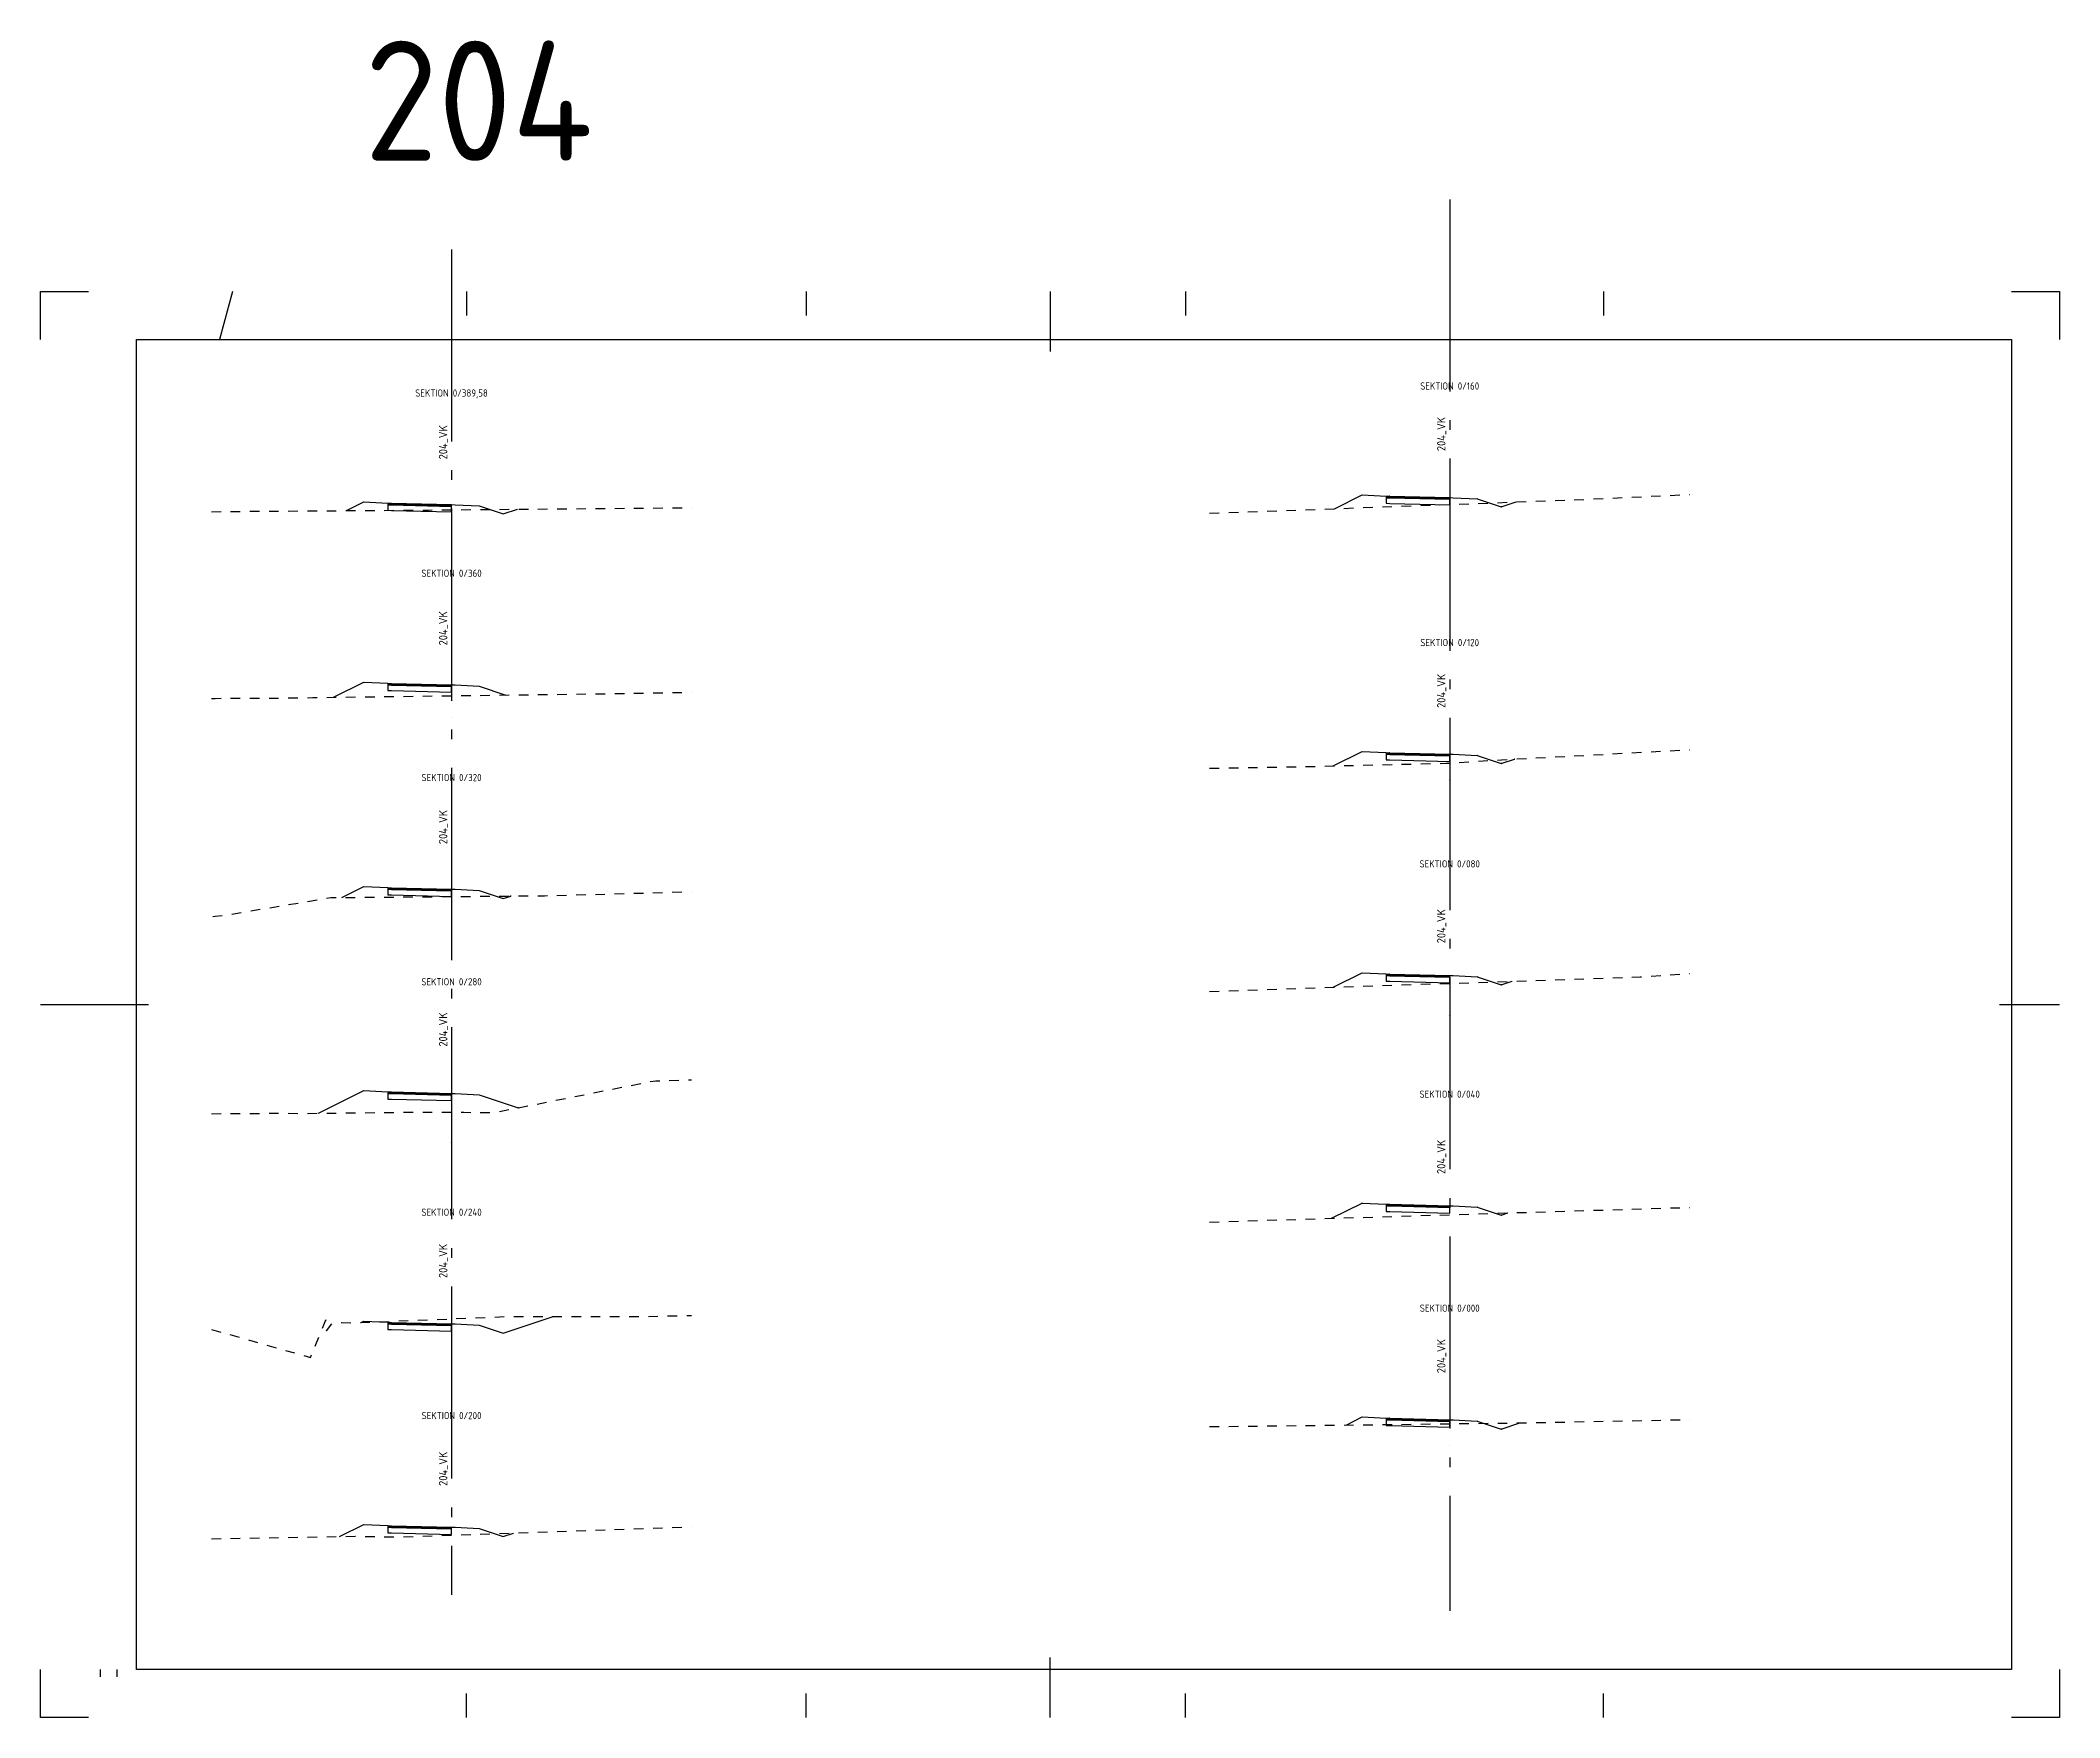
# Model space of a CAD drawing. Header units: metres. Extents: x 117388 to 118308, y 6148643 to 6149172.
# Drawn here: x 118223.8 to 118307.9, y 6148847.4 to 6148917.3 of the extents above; entities that cross this region are included whole.
import ezdxf
from ezdxf.enums import TextEntityAlignment as Align

# ---------------------------------------------------------------- set-up
doc = ezdxf.new("R2010")
doc.units = ezdxf.units.M
doc.header["$LTSCALE"] = 0.4
doc.linetypes.add('CENTRUMLINJE', pattern=[27, 20, -3, 1, -3])
doc.linetypes.add('DASHED_1', pattern=[2, 1, -1])
doc.layers.get('0').update_dxf_attribs({"linetype": 'CONTINUOUS'})
for name, color, linetype in [('M-312A @ 1', 3, 'CONTINUOUS'), ('M-37-CL', 1, 'CENTRUMLINJE'), ('M-37-CL_Txt', 1, 'CONTINUOUS'), ('M-37-Mark', 9, 'DASHED_1'), ('M-37-OB_B1', 4, 'CONTINUOUS'), ('M-37-OB_B2', 4, 'CONTINUOUS'), ('M-37-OB_Bi1', 4, 'CONTINUOUS'), ('M-37-OB_Bi2', 4, 'CONTINUOUS'), ('M-37-SektNr', 3, 'CONTINUOUS'), ('M-37-Vag-Overyta', 3, 'CONTINUOUS'), ('M-37-Vag-Slitlager', 4, 'CONTINUOUS'), ('Road_LayerForCsGenerator', 7, 'CONTINUOUS'), ('T19202X', 7, 'CONTINUOUS')]:
    doc.layers.add(name, color=color, linetype=linetype)
doc.layers.add('Non-PlotDot', color=7, linetype='CONTINUOUS', plot=False)
doc.styles.add('ISO-Anno-50', font='iso.shx', dxfattribs={"height": 5})
doc.styles.add('P_ISO_30', font='ISO', dxfattribs={"height": 3})

msp = doc.modelspace()

# ---------------------------------------------------------------- texts
at = {"layer": 'M-312A @ 1', "insert": (118237.262, 6148917.245), "char_height": 5, "width": 35.5215, "attachment_point": 1, "style": 'ISO-Anno-50'}
msp.add_mtext('204', dxfattribs=at)
at = {"layer": 'M-37-CL_Txt', "style": 'P_ISO_30'}
for p in [(118240.543, 6148899.811), (118282.116, 6148900.154), (118240.543, 6148892.063), (118282.116, 6148889.456), (118240.543, 6148883.785), (118282.116, 6148879.655), (118240.543, 6148875.35), (118282.116, 6148870.045), (118240.543, 6148865.712), (118282.116, 6148861.749), (118240.543, 6148857.055)]:
    msp.add_text('204_VK', height=0.35, rotation=90.01167, dxfattribs=at).set_placement(p, align=Align.MIDDLE_LEFT)
at = {"layer": 'M-37-SektNr', "style": 'P_ISO_30'}
for s, p in [('SEKTION 0/389,58', (118240.893, 6148902.424)), ('SEKTION 0/160', (118282.466, 6148902.716)), ('SEKTION 0/360', (118240.893, 6148894.918)), ('SEKTION 0/120', (118282.466, 6148892.03)), ('SEKTION 0/320', (118240.893, 6148886.407)), ('SEKTION 0/080', (118282.466, 6148882.812)), ('SEKTION 0/280', (118240.893, 6148877.902)), ('SEKTION 0/040', (118282.466, 6148873.22)), ('SEKTION 0/240', (118240.893, 6148868.304)), ('SEKTION 0/000', (118282.466, 6148864.308)), ('SEKTION 0/200', (118240.893, 6148859.834))]:
    msp.add_text(s, height=0.3, dxfattribs=at).set_placement(p, align=Align.CENTER)

# ---------------------------------------------------------------- blocks, each defined once
blk = doc.blocks.new('_A1')
at = {"color": 1}
for p, q in [((0, 574), (0, 594)), ((0, 594), (20, 594)), ((821, 594), (841, 594)), ((841, 594), (841, 574)), ((0, 0), (0, 20)), ((25, 17), (25, 20)), ((32, 17), (32, 20)), ((841, 20), (841, 0)), ((20, 0), (0, 0)), ((841, 0), (821, 0))]:
    blk.add_line(p, q, dxfattribs=at)
at = {"color": 6}
for p, q in [((80, 594), (74.61, 574)), ((177.5, 594), (177.5, 584)), ((319, 594), (319, 584)), ((420.5, 594), (420.5, 569)), ((477, 594), (477, 584)), ((651, 594), (651, 584)), ((0, 297), (45, 297)), ((816, 297), (841, 297)), ((420.5, 0), (420.5, 25)), ((177.5, 0), (177.5, 10)), ((319, 0), (319, 10)), ((477, 0), (477, 10)), ((651, 0), (651, 10))]:
    blk.add_line(p, q, dxfattribs=at)
at = {"color": 7}
for p, q in [((40, 574), (821, 574)), ((40, 20), (40, 574)), ((821, 574), (821, 20)), ((821, 20), (40, 20))]:
    blk.add_line(p, q, dxfattribs=at)

# ---------------------------------------------------------------- linework, layer by layer
at = {"layer": 'M-37-CL'}
for p, q in [((118282.466, 6148910.641), (118282.466, 6148851.853)), ((118240.893, 6148908.558), (118240.893, 6148852.523))]:
    msp.add_line(p, q, dxfattribs=at)
at = {"layer": 'M-37-Mark', "flags": 128}
for points in [[(118272.466, 6148897.564), (118282.466, 6148897.933), (118287.498, 6148898.119), (118292.466, 6148898.349)], [(118230.893, 6148897.628), (118232.504, 6148897.649), (118239.938, 6148897.7), (118240.378, 6148897.708), (118240.893, 6148897.712), (118250.893, 6148897.798)], [(118230.893, 6148889.855), (118231.042, 6148889.857), (118233.819, 6148889.872), (118235.117, 6148889.886), (118235.214, 6148889.892), (118240.893, 6148889.966), (118247.749, 6148890.055), (118250.893, 6148890.107)], [(118272.466, 6148886.947), (118276.886, 6148887.025), (118282.323, 6148887.156), (118282.466, 6148887.164), (118284.62, 6148887.299), (118292.466, 6148887.717)], [(118230.947, 6148880.772), (118231.051, 6148880.778), (118231.377, 6148880.814), (118235.871, 6148881.559), (118240.893, 6148881.603), (118244.766, 6148881.636), (118248.857, 6148881.747), (118250.893, 6148881.816)], [(118272.466, 6148877.65), (118282.466, 6148877.987), (118290.398, 6148878.253), (118292.466, 6148878.403)], [(118230.893, 6148872.556), (118233.297, 6148872.575), (118233.993, 6148872.587), (118234.499, 6148872.566), (118237.761, 6148872.603), (118238.999, 6148872.617), (118240.893, 6148872.616), (118241.4, 6148872.616), (118242.666, 6148872.605), (118249.292, 6148873.917), (118249.405, 6148873.921), (118249.683, 6148873.93), (118250.893, 6148873.969)], [(118272.466, 6148868.046), (118282.466, 6148868.35), (118292.466, 6148868.655)], [(118230.893, 6148863.573), (118235.017, 6148862.404), (118235.661, 6148863.97), (118235.679, 6148863.52), (118235.929, 6148863.836), (118236.304, 6148863.855), (118236.704, 6148863.841), (118237.135, 6148863.859), (118240.893, 6148864.014), (118243.245, 6148864.11), (118248.831, 6148864.105), (118249.486, 6148864.121), (118250.893, 6148864.157)], [(118272.466, 6148859.523), (118282.466, 6148859.643), (118285.123, 6148859.675), (118292.466, 6148859.816)], [(118230.893, 6148854.853), (118236.885, 6148854.955), (118238.716, 6148854.923), (118240.893, 6148854.999), (118250.893, 6148855.349)]]:
    msp.add_lwpolyline(points, dxfattribs=at)
at = {"layer": 'M-37-OB_B1', "flags": 128}
for points in [[(118237.243, 6148898.041), (118237.243, 6148898.041), (118238.243, 6148897.991), (118238.243, 6148897.921), (118238.393, 6148897.917), (118240.893, 6148897.854), (118240.893, 6148897.894)], [(118278.816, 6148898.332), (118278.816, 6148898.332), (118279.816, 6148898.282), (118279.816, 6148898.212), (118279.966, 6148898.208), (118282.466, 6148898.146), (118282.466, 6148898.186)], [(118237.243, 6148890.534), (118237.243, 6148890.534), (118238.243, 6148890.484), (118238.243, 6148890.414), (118238.393, 6148890.411), (118240.893, 6148890.348), (118240.893, 6148890.388)], [(118278.816, 6148887.646), (118278.816, 6148887.646), (118279.816, 6148887.596), (118279.816, 6148887.526), (118279.966, 6148887.522), (118282.466, 6148887.46), (118282.466, 6148887.5)], [(118237.243, 6148882.023), (118237.243, 6148882.023), (118238.243, 6148881.973), (118238.243, 6148881.903), (118238.393, 6148881.899), (118240.893, 6148881.837), (118240.893, 6148881.877)], [(118278.816, 6148878.428), (118278.816, 6148878.428), (118279.816, 6148878.378), (118279.816, 6148878.308), (118279.966, 6148878.304), (118282.466, 6148878.242), (118282.466, 6148878.282)], [(118237.243, 6148873.518), (118237.243, 6148873.518), (118238.243, 6148873.468), (118238.243, 6148873.398), (118238.393, 6148873.394), (118240.893, 6148873.332), (118240.893, 6148873.372)], [(118278.816, 6148868.837), (118278.816, 6148868.837), (118279.816, 6148868.787), (118279.816, 6148868.717), (118279.966, 6148868.713), (118282.466, 6148868.65), (118282.466, 6148868.69)], [(118237.243, 6148863.92), (118237.243, 6148863.92), (118238.243, 6148863.87), (118238.243, 6148863.8), (118238.393, 6148863.796), (118240.893, 6148863.734), (118240.893, 6148863.774)], [(118278.816, 6148859.925), (118278.816, 6148859.925), (118279.816, 6148859.875), (118279.816, 6148859.805), (118279.966, 6148859.801), (118282.466, 6148859.738), (118282.466, 6148859.778)], [(118237.243, 6148855.45), (118237.243, 6148855.45), (118238.243, 6148855.4), (118238.243, 6148855.33), (118238.393, 6148855.326), (118240.893, 6148855.264), (118240.893, 6148855.304)]]:
    msp.add_lwpolyline(points, dxfattribs=at)
at = {"layer": 'M-37-OB_B2', "flags": 128}
for points in [[(118237.243, 6148898.041), (118237.243, 6148898.041), (118238.243, 6148897.991), (118238.243, 6148897.691), (118238.393, 6148897.687), (118240.893, 6148897.624), (118240.893, 6148897.854)], [(118278.816, 6148898.332), (118278.816, 6148898.332), (118279.816, 6148898.282), (118279.816, 6148897.982), (118279.966, 6148897.978), (118282.466, 6148897.916), (118282.466, 6148898.146)], [(118237.243, 6148890.534), (118237.243, 6148890.534), (118238.243, 6148890.484), (118238.243, 6148890.184), (118238.393, 6148890.181), (118240.893, 6148890.118), (118240.893, 6148890.348)], [(118278.816, 6148887.646), (118278.816, 6148887.646), (118279.816, 6148887.596), (118279.816, 6148887.296), (118279.966, 6148887.292), (118282.466, 6148887.23), (118282.466, 6148887.46)], [(118237.243, 6148882.023), (118237.243, 6148882.023), (118238.243, 6148881.973), (118238.243, 6148881.673), (118238.393, 6148881.669), (118240.893, 6148881.607), (118240.893, 6148881.837)], [(118278.816, 6148878.428), (118278.816, 6148878.428), (118279.816, 6148878.378), (118279.816, 6148878.078), (118279.966, 6148878.074), (118282.466, 6148878.012), (118282.466, 6148878.242)], [(118237.243, 6148873.518), (118237.243, 6148873.518), (118238.243, 6148873.468), (118238.243, 6148873.168), (118238.393, 6148873.164), (118240.893, 6148873.102), (118240.893, 6148873.332)], [(118278.816, 6148868.837), (118278.816, 6148868.837), (118279.816, 6148868.787), (118279.816, 6148868.487), (118279.966, 6148868.483), (118282.466, 6148868.42), (118282.466, 6148868.65)], [(118237.243, 6148863.92), (118237.243, 6148863.92), (118238.243, 6148863.87), (118238.243, 6148863.57), (118238.393, 6148863.566), (118240.893, 6148863.504), (118240.893, 6148863.734)], [(118278.816, 6148859.925), (118278.816, 6148859.925), (118279.816, 6148859.875), (118279.816, 6148859.575), (118279.966, 6148859.571), (118282.466, 6148859.508), (118282.466, 6148859.738)], [(118237.243, 6148855.45), (118237.243, 6148855.45), (118238.243, 6148855.4), (118238.243, 6148855.1), (118238.393, 6148855.096), (118240.893, 6148855.034), (118240.893, 6148855.264)]]:
    msp.add_lwpolyline(points, dxfattribs=at)
at = {"layer": 'M-37-OB_Bi1', "flags": 128}
for points in [[(118237.243, 6148898.041), (118237.243, 6148898.041), (118238.243, 6148897.991), (118238.243, 6148897.961), (118238.393, 6148897.957), (118240.893, 6148897.894), (118240.893, 6148897.924)], [(118278.816, 6148898.332), (118278.816, 6148898.332), (118279.816, 6148898.282), (118279.816, 6148898.252), (118279.966, 6148898.248), (118282.466, 6148898.186), (118282.466, 6148898.216)], [(118237.243, 6148890.534), (118237.243, 6148890.534), (118238.243, 6148890.484), (118238.243, 6148890.454), (118238.393, 6148890.451), (118240.893, 6148890.388), (118240.893, 6148890.418)], [(118278.816, 6148887.646), (118278.816, 6148887.646), (118279.816, 6148887.596), (118279.816, 6148887.566), (118279.966, 6148887.562), (118282.466, 6148887.5), (118282.466, 6148887.53)], [(118237.243, 6148882.023), (118237.243, 6148882.023), (118238.243, 6148881.973), (118238.243, 6148881.943), (118238.393, 6148881.939), (118240.893, 6148881.877), (118240.893, 6148881.907)], [(118278.816, 6148878.428), (118278.816, 6148878.428), (118279.816, 6148878.378), (118279.816, 6148878.348), (118279.966, 6148878.344), (118282.466, 6148878.282), (118282.466, 6148878.312)], [(118237.243, 6148873.518), (118237.243, 6148873.518), (118238.243, 6148873.468), (118238.243, 6148873.438), (118238.393, 6148873.434), (118240.893, 6148873.372), (118240.893, 6148873.402)], [(118278.816, 6148868.837), (118278.816, 6148868.837), (118279.816, 6148868.787), (118279.816, 6148868.757), (118279.966, 6148868.753), (118282.466, 6148868.69), (118282.466, 6148868.72)], [(118237.243, 6148863.92), (118237.243, 6148863.92), (118238.243, 6148863.87), (118238.243, 6148863.84), (118238.393, 6148863.836), (118240.893, 6148863.774), (118240.893, 6148863.804)], [(118278.816, 6148859.925), (118278.816, 6148859.925), (118279.816, 6148859.875), (118279.816, 6148859.845), (118279.966, 6148859.841), (118282.466, 6148859.778), (118282.466, 6148859.808)], [(118237.243, 6148855.45), (118237.243, 6148855.45), (118238.243, 6148855.4), (118238.243, 6148855.37), (118238.393, 6148855.366), (118240.893, 6148855.304), (118240.893, 6148855.334)]]:
    msp.add_lwpolyline(points, dxfattribs=at)
at = {"layer": 'M-37-OB_Bi2', "flags": 128}
for points in [[(118237.243, 6148898.041), (118237.243, 6148898.041), (118238.243, 6148897.991), (118238.243, 6148897.961), (118238.393, 6148897.957), (118240.893, 6148897.894), (118240.893, 6148897.924)], [(118278.816, 6148898.332), (118278.816, 6148898.332), (118279.816, 6148898.282), (118279.816, 6148898.252), (118279.966, 6148898.248), (118282.466, 6148898.186), (118282.466, 6148898.216)], [(118237.243, 6148890.534), (118237.243, 6148890.534), (118238.243, 6148890.484), (118238.243, 6148890.454), (118238.393, 6148890.451), (118240.893, 6148890.388), (118240.893, 6148890.418)], [(118278.816, 6148887.646), (118278.816, 6148887.646), (118279.816, 6148887.596), (118279.816, 6148887.566), (118279.966, 6148887.562), (118282.466, 6148887.5), (118282.466, 6148887.53)], [(118237.243, 6148882.023), (118237.243, 6148882.023), (118238.243, 6148881.973), (118238.243, 6148881.943), (118238.393, 6148881.939), (118240.893, 6148881.877), (118240.893, 6148881.907)], [(118278.816, 6148878.428), (118278.816, 6148878.428), (118279.816, 6148878.378), (118279.816, 6148878.348), (118279.966, 6148878.344), (118282.466, 6148878.282), (118282.466, 6148878.312)], [(118237.243, 6148873.518), (118237.243, 6148873.518), (118238.243, 6148873.468), (118238.243, 6148873.438), (118238.393, 6148873.434), (118240.893, 6148873.372), (118240.893, 6148873.402)], [(118278.816, 6148868.837), (118278.816, 6148868.837), (118279.816, 6148868.787), (118279.816, 6148868.757), (118279.966, 6148868.753), (118282.466, 6148868.69), (118282.466, 6148868.72)], [(118237.243, 6148863.92), (118237.243, 6148863.92), (118238.243, 6148863.87), (118238.243, 6148863.84), (118238.393, 6148863.836), (118240.893, 6148863.774), (118240.893, 6148863.804)], [(118278.816, 6148859.925), (118278.816, 6148859.925), (118279.816, 6148859.875), (118279.816, 6148859.845), (118279.966, 6148859.841), (118282.466, 6148859.778), (118282.466, 6148859.808)], [(118237.243, 6148855.45), (118237.243, 6148855.45), (118238.243, 6148855.4), (118238.243, 6148855.37), (118238.393, 6148855.366), (118240.893, 6148855.304), (118240.893, 6148855.334)]]:
    msp.add_lwpolyline(points, dxfattribs=at)
at = {"layer": 'M-37-Vag-Overyta', "flags": 128}
for points in [[(118236.514, 6148897.676), (118237.243, 6148898.041), (118238.243, 6148897.991), (118238.393, 6148897.987), (118240.893, 6148897.924), (118241.043, 6148897.921), (118242.043, 6148897.871), (118243.043, 6148897.538), (118243.636, 6148897.735)], [(118277.663, 6148897.756), (118278.816, 6148898.332), (118279.816, 6148898.282), (118279.966, 6148898.278), (118282.466, 6148898.216), (118282.616, 6148898.212), (118283.616, 6148898.162), (118284.616, 6148897.829), (118285.234, 6148898.035)], [(118235.977, 6148889.901), (118237.243, 6148890.534), (118238.243, 6148890.484), (118238.393, 6148890.481), (118240.893, 6148890.418), (118241.043, 6148890.414), (118242.043, 6148890.364), (118243.152, 6148889.995)], [(118277.608, 6148887.042), (118278.816, 6148887.646), (118279.816, 6148887.596), (118279.966, 6148887.592), (118282.466, 6148887.53), (118282.616, 6148887.526), (118283.616, 6148887.476), (118284.616, 6148887.143), (118285.171, 6148887.328)], [(118236.323, 6148881.563), (118237.243, 6148882.023), (118238.243, 6148881.973), (118238.393, 6148881.969), (118240.893, 6148881.907), (118241.043, 6148881.903), (118242.043, 6148881.853), (118243.043, 6148881.52), (118243.356, 6148881.624)], [(118277.607, 6148877.824), (118278.816, 6148878.428), (118279.816, 6148878.378), (118279.966, 6148878.374), (118282.466, 6148878.312), (118282.616, 6148878.308), (118283.616, 6148878.258), (118284.616, 6148877.925), (118285.064, 6148878.074)], [(118235.358, 6148872.576), (118237.243, 6148873.518), (118238.243, 6148873.468), (118238.393, 6148873.464), (118240.893, 6148873.402), (118241.043, 6148873.398), (118242.043, 6148873.348), (118243.675, 6148872.805)], [(118277.543, 6148868.2), (118278.816, 6148868.837), (118279.816, 6148868.787), (118279.966, 6148868.783), (118282.466, 6148868.72), (118282.616, 6148868.717), (118283.616, 6148868.667), (118284.616, 6148868.334), (118284.887, 6148868.424)], [(118237.12, 6148863.859), (118237.243, 6148863.92), (118238.243, 6148863.87), (118238.393, 6148863.866), (118240.893, 6148863.804), (118241.043, 6148863.8), (118242.043, 6148863.75), (118243.043, 6148863.417), (118244.043, 6148863.75), (118245.12, 6148864.109)], [(118278.149, 6148859.591), (118278.816, 6148859.925), (118279.816, 6148859.875), (118279.966, 6148859.871), (118282.466, 6148859.808), (118282.616, 6148859.805), (118283.616, 6148859.755), (118284.616, 6148859.422), (118285.391, 6148859.68)], [(118236.232, 6148854.944), (118237.243, 6148855.45), (118238.243, 6148855.4), (118238.393, 6148855.396), (118240.893, 6148855.334), (118241.043, 6148855.33), (118242.043, 6148855.28), (118243.043, 6148854.947), (118243.472, 6148855.089)]]:
    msp.add_lwpolyline(points, dxfattribs=at)
at = {"layer": 'M-37-Vag-Slitlager', "flags": 128}
for points in [[(118237.243, 6148898.041), (118237.243, 6148898.041), (118238.243, 6148897.991), (118238.243, 6148897.961), (118238.393, 6148897.957), (118240.893, 6148897.894), (118240.893, 6148897.924)], [(118278.816, 6148898.332), (118278.816, 6148898.332), (118279.816, 6148898.282), (118279.816, 6148898.252), (118279.966, 6148898.248), (118282.466, 6148898.186), (118282.466, 6148898.216)], [(118237.243, 6148890.534), (118237.243, 6148890.534), (118238.243, 6148890.484), (118238.243, 6148890.454), (118238.393, 6148890.451), (118240.893, 6148890.388), (118240.893, 6148890.418)], [(118278.816, 6148887.646), (118278.816, 6148887.646), (118279.816, 6148887.596), (118279.816, 6148887.566), (118279.966, 6148887.562), (118282.466, 6148887.5), (118282.466, 6148887.53)], [(118237.243, 6148882.023), (118237.243, 6148882.023), (118238.243, 6148881.973), (118238.243, 6148881.943), (118238.393, 6148881.939), (118240.893, 6148881.877), (118240.893, 6148881.907)], [(118278.816, 6148878.428), (118278.816, 6148878.428), (118279.816, 6148878.378), (118279.816, 6148878.348), (118279.966, 6148878.344), (118282.466, 6148878.282), (118282.466, 6148878.312)], [(118237.243, 6148873.518), (118237.243, 6148873.518), (118238.243, 6148873.468), (118238.243, 6148873.438), (118238.393, 6148873.434), (118240.893, 6148873.372), (118240.893, 6148873.402)], [(118278.816, 6148868.837), (118278.816, 6148868.837), (118279.816, 6148868.787), (118279.816, 6148868.757), (118279.966, 6148868.753), (118282.466, 6148868.69), (118282.466, 6148868.72)], [(118237.243, 6148863.92), (118237.243, 6148863.92), (118238.243, 6148863.87), (118238.243, 6148863.84), (118238.393, 6148863.836), (118240.893, 6148863.774), (118240.893, 6148863.804)], [(118278.816, 6148859.925), (118278.816, 6148859.925), (118279.816, 6148859.875), (118279.816, 6148859.845), (118279.966, 6148859.841), (118282.466, 6148859.778), (118282.466, 6148859.808)], [(118237.243, 6148855.45), (118237.243, 6148855.45), (118238.243, 6148855.4), (118238.243, 6148855.37), (118238.393, 6148855.366), (118240.893, 6148855.304), (118240.893, 6148855.334)]]:
    msp.add_lwpolyline(points, dxfattribs=at)
at = {"layer": 'Non-PlotDot'}
for centre in [(118236.514, 6148897.676), (118237.243, 6148898.041), (118238.243, 6148897.991), (118238.393, 6148897.987), (118240.893, 6148897.924), (118241.043, 6148897.921), (118242.043, 6148897.871), (118243.043, 6148897.538), (118243.636, 6148897.735), (118277.663, 6148897.756), (118278.816, 6148898.332), (118279.816, 6148898.282), (118279.966, 6148898.278), (118282.466, 6148898.216), (118282.616, 6148898.212), (118283.616, 6148898.162), (118284.616, 6148897.829), (118285.234, 6148898.035), (118237.243, 6148890.534), (118238.243, 6148890.484), (118238.393, 6148890.481), (118240.893, 6148890.418), (118241.043, 6148890.414), (118242.043, 6148890.364), (118243.152, 6148889.995), (118235.977, 6148889.901), (118278.816, 6148887.646), (118279.816, 6148887.596), (118279.966, 6148887.592), (118282.466, 6148887.53), (118282.616, 6148887.526), (118283.616, 6148887.476), (118277.608, 6148887.042), (118284.616, 6148887.143), (118285.171, 6148887.328), (118236.323, 6148881.563), (118237.243, 6148882.023), (118238.243, 6148881.973), (118238.393, 6148881.969), (118240.893, 6148881.907), (118241.043, 6148881.903), (118242.043, 6148881.853), (118243.043, 6148881.52), (118243.356, 6148881.624), (118278.816, 6148878.428), (118279.816, 6148878.378), (118279.966, 6148878.374), (118282.466, 6148878.312), (118282.616, 6148878.308), (118283.616, 6148878.258), (118277.607, 6148877.824), (118284.616, 6148877.925), (118285.064, 6148878.074), (118237.243, 6148873.518), (118238.243, 6148873.468), (118238.393, 6148873.464), (118240.893, 6148873.402), (118241.043, 6148873.398), (118242.043, 6148873.348), (118235.358, 6148872.576), (118243.675, 6148872.805), (118277.543, 6148868.2), (118278.816, 6148868.837), (118279.816, 6148868.787), (118279.966, 6148868.783), (118282.466, 6148868.72), (118282.616, 6148868.717), (118283.616, 6148868.667), (118284.616, 6148868.334), (118284.887, 6148868.424), (118237.12, 6148863.859), (118237.243, 6148863.92), (118238.243, 6148863.87), (118238.393, 6148863.866), (118245.12, 6148864.109), (118240.893, 6148863.804), (118241.043, 6148863.8), (118242.043, 6148863.75), (118243.043, 6148863.417), (118244.043, 6148863.75), (118278.816, 6148859.925), (118279.816, 6148859.875), (118279.966, 6148859.871), (118282.466, 6148859.808), (118282.616, 6148859.805), (118283.616, 6148859.755), (118285.391, 6148859.68), (118278.149, 6148859.591), (118284.616, 6148859.422), (118237.243, 6148855.45), (118236.232, 6148854.944), (118238.243, 6148855.4), (118238.393, 6148855.396), (118240.893, 6148855.334), (118241.043, 6148855.33), (118242.043, 6148855.28), (118243.043, 6148854.947), (118243.472, 6148855.089)]:
    msp.add_circle(centre, 0.001, dxfattribs=at)
at = {"layer": 'Road_LayerForCsGenerator'}
for centre in [(118240.893, 6148896.811), (118282.466, 6148897.154), (118240.893, 6148889.063), (118282.466, 6148886.456), (118240.893, 6148879.785), (118282.466, 6148876.655), (118240.893, 6148871.35), (118282.466, 6148867.045), (118240.893, 6148861.712), (118282.466, 6148858.749), (118240.893, 6148854.055)]:
    msp.add_circle(centre, 0.001, dxfattribs=at)
at = {"layer": 'T19202X', "color": 7}
for centre in [(118240.893, 6148896.811), (118282.466, 6148897.154), (118240.893, 6148889.063), (118282.466, 6148886.456), (118240.893, 6148879.785), (118282.466, 6148876.655), (118240.893, 6148871.35), (118282.466, 6148867.045), (118240.893, 6148861.712), (118282.466, 6148858.749), (118240.893, 6148854.055)]:
    msp.add_circle(centre, 0.001, dxfattribs=at)

# ---------------------------------------------------------------- block references
at = {"xscale": 0.1000000000058208, "yscale": 0.09999999962747097, "zscale": 0.1}
msp.add_blockref('_A1', (118223.769, 6148847.404), dxfattribs=at)

msp.set_redraw_order([(e.dxf.handle, doc.entitydb.next_handle()) for e in msp.query("TEXT MTEXT ATTDEF DIMENSION ARC_DIMENSION")])  # texts and dimensions are drawn at this point

doc.saveas('drawing.dxf')
